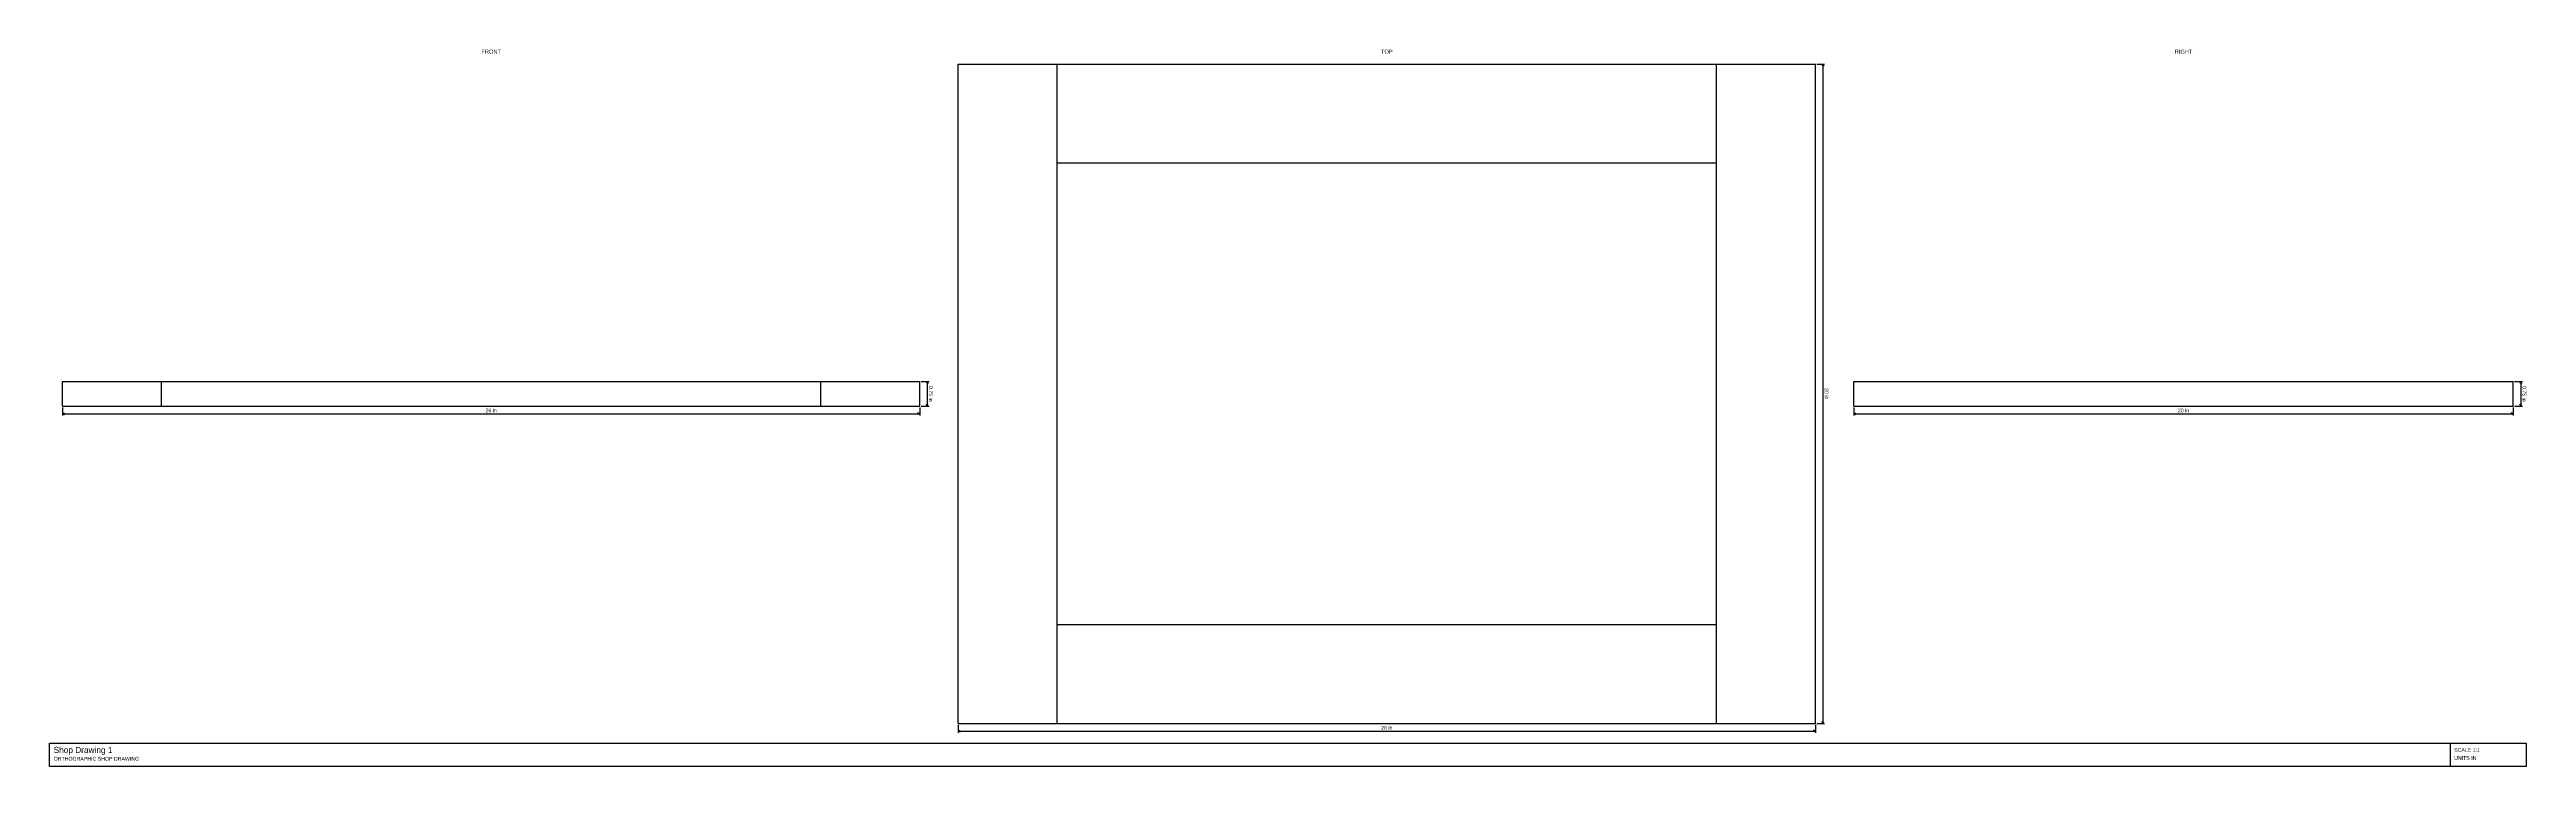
# Model space of a CAD drawing. Header units: inches. Extents: x 0.3 to 75.4, y 0.3 to 22.
import ezdxf
from ezdxf.enums import TextEntityAlignment as Align

# ---------------------------------------------------------------- set-up
doc = ezdxf.new("R2010")
doc.units = ezdxf.units.IN
doc.header["$MEASUREMENT"] = 0
for name, color, linetype in [('ANNOTATION', 7, 'CONTINUOUS'), ('DIMENSION', 3, 'CONTINUOUS'), ('VISIBLE', 7, 'CONTINUOUS')]:
    doc.layers.add(name, color=color, linetype=linetype)

msp = doc.modelspace()

# ---------------------------------------------------------------- linework, layer by layer
at = {"layer": 'ANNOTATION'}
for p, q in [((0.291667, 0.291667), (0.291667, 1)), ((0.291667, 1), (75.416667, 1)), ((73.104167, 1), (73.104167, 0.291667)), ((75.416667, 1), (75.416667, 0.291667)), ((75.416667, 0.291667), (0.291667, 0.291667))]:
    msp.add_line(p, q, dxfattribs=at)
at = {"layer": 'DIMENSION'}
for p, q in [((53.895833, 21.59375), (54.135417, 21.59375)), ((54.083333, 21.59375), (54.056333, 21.53375)), ((54.083333, 21.59375), (54.083333, 1.59375)), ((54.083333, 21.59375), (54.110333, 21.53375)), ((26.729167, 11.96875), (26.96875, 11.96875)), ((26.916667, 11.96875), (26.889667, 11.90875)), ((26.916667, 11.21875), (26.889667, 11.27875)), ((26.916667, 11.96875), (26.916667, 11.21875)), ((26.916667, 11.96875), (26.943667, 11.90875)), ((26.916667, 11.21875), (26.943667, 11.27875)), ((75.0625, 11.96875), (75.302083, 11.96875)), ((75.25, 11.96875), (75.223, 11.90875)), ((75.25, 11.21875), (75.223, 11.27875)), ((75.25, 11.96875), (75.25, 11.21875)), ((75.25, 11.96875), (75.277, 11.90875)), ((75.25, 11.21875), (75.277, 11.27875)), ((0.6875, 11.177083), (0.6875, 10.9375)), ((0.6875, 10.989583), (0.7475, 11.016583)), ((0.6875, 10.989583), (26.6875, 10.989583)), ((0.6875, 10.989583), (0.7475, 10.962583)), ((26.6875, 10.989583), (26.6275, 11.016583)), ((26.6875, 10.989583), (26.6275, 10.962583)), ((26.6875, 11.177083), (26.6875, 10.9375)), ((26.729167, 11.21875), (26.96875, 11.21875)), ((55.020833, 11.177083), (55.020833, 10.9375)), ((55.020833, 10.989583), (55.080833, 11.016583)), ((55.020833, 10.989583), (75.020833, 10.989583)), ((55.020833, 10.989583), (55.080833, 10.962583)), ((75.020833, 10.989583), (74.960833, 11.016583)), ((75.020833, 10.989583), (74.960833, 10.962583)), ((75.020833, 11.177083), (75.020833, 10.9375)), ((75.0625, 11.21875), (75.302083, 11.21875)), ((27.854167, 1.552083), (27.854167, 1.3125)), ((53.854167, 1.552083), (53.854167, 1.3125)), ((53.895833, 1.59375), (54.135417, 1.59375)), ((54.083333, 1.59375), (54.056333, 1.65375)), ((54.083333, 1.59375), (54.110333, 1.65375)), ((27.854167, 1.364583), (27.914167, 1.391583)), ((27.854167, 1.364583), (53.854167, 1.364583)), ((27.854167, 1.364583), (27.914167, 1.337583)), ((53.854167, 1.364583), (53.794167, 1.391583)), ((53.854167, 1.364583), (53.794167, 1.337583))]:
    msp.add_line(p, q, dxfattribs=at)
at = {"layer": 'VISIBLE'}
for p, q in [((27.854167, 1.59375), (27.854167, 21.59375)), ((27.854167, 21.59375), (30.854167, 21.59375)), ((30.854167, 18.59375), (30.854167, 21.59375)), ((30.854167, 21.59375), (50.854167, 21.59375)), ((50.854167, 18.59375), (50.854167, 21.59375)), ((50.854167, 21.59375), (53.854167, 21.59375)), ((53.854167, 1.59375), (53.854167, 21.59375)), ((30.854167, 4.59375), (30.854167, 18.59375)), ((30.854167, 18.59375), (50.854167, 18.59375)), ((50.854167, 4.59375), (50.854167, 18.59375)), ((0.6875, 11.21875), (0.6875, 11.96875)), ((0.6875, 11.96875), (3.6875, 11.96875)), ((3.6875, 11.21875), (3.6875, 11.96875)), ((3.6875, 11.96875), (23.6875, 11.96875)), ((23.6875, 11.21875), (23.6875, 11.96875)), ((23.6875, 11.96875), (26.6875, 11.96875)), ((26.6875, 11.21875), (26.6875, 11.96875)), ((55.020833, 11.21875), (55.020833, 11.96875)), ((55.020833, 11.96875), (58.020833, 11.96875)), ((58.020833, 11.96875), (72.020833, 11.96875)), ((72.020833, 11.96875), (75.020833, 11.96875)), ((75.020833, 11.21875), (75.020833, 11.96875)), ((0.6875, 11.21875), (3.6875, 11.21875)), ((3.6875, 11.21875), (23.6875, 11.21875)), ((23.6875, 11.21875), (26.6875, 11.21875)), ((55.020833, 11.21875), (58.020833, 11.21875)), ((58.020833, 11.21875), (72.020833, 11.21875)), ((72.020833, 11.21875), (75.020833, 11.21875)), ((30.854167, 1.59375), (30.854167, 4.59375)), ((30.854167, 4.59375), (50.854167, 4.59375)), ((50.854167, 1.59375), (50.854167, 4.59375)), ((27.854167, 1.59375), (30.854167, 1.59375)), ((30.854167, 1.59375), (50.854167, 1.59375)), ((50.854167, 1.59375), (53.854167, 1.59375))]:
    msp.add_line(p, q, dxfattribs=at)

# ---------------------------------------------------------------- texts
at = {"layer": 'ANNOTATION'}
for s, p in [('FRONT', (13.6875, 21.90625)), ('TOP', (40.854167, 21.90625)), ('RIGHT', (65.020833, 21.90625))]:
    msp.add_text(s, height=0.125, dxfattribs=at).set_placement(p, align=Align.CENTER)
for s, height, p in [('Shop Drawing 1', 0.1875, (0.416667, 0.697917)), ('SCALE 1:1', 0.114583, (73.229167, 0.739583)), ('ORTHOGRAPHIC SHOP DRAWING', 0.114583, (0.416667, 0.46875)), ('UNITS IN', 0.114583, (73.229167, 0.489583))]:
    msp.add_text(s, height=height, dxfattribs=at).set_placement(p)
at = {"layer": 'DIMENSION'}
for s, p in [('0.75 in', (26.96875, 11.59375)), ('20 in', (54.135417, 11.59375)), ('0.75 in', (75.302083, 11.59375))]:
    msp.add_text(s, height=0.114583, rotation=-90, dxfattribs=at).set_placement(p, align=Align.CENTER)
for s, p in [('26 in', (13.6875, 11.03125)), ('20 in', (65.020833, 11.03125)), ('26 in', (40.854167, 1.40625))]:
    msp.add_text(s, height=0.114583, dxfattribs=at).set_placement(p, align=Align.CENTER)

doc.saveas('drawing.dxf')
